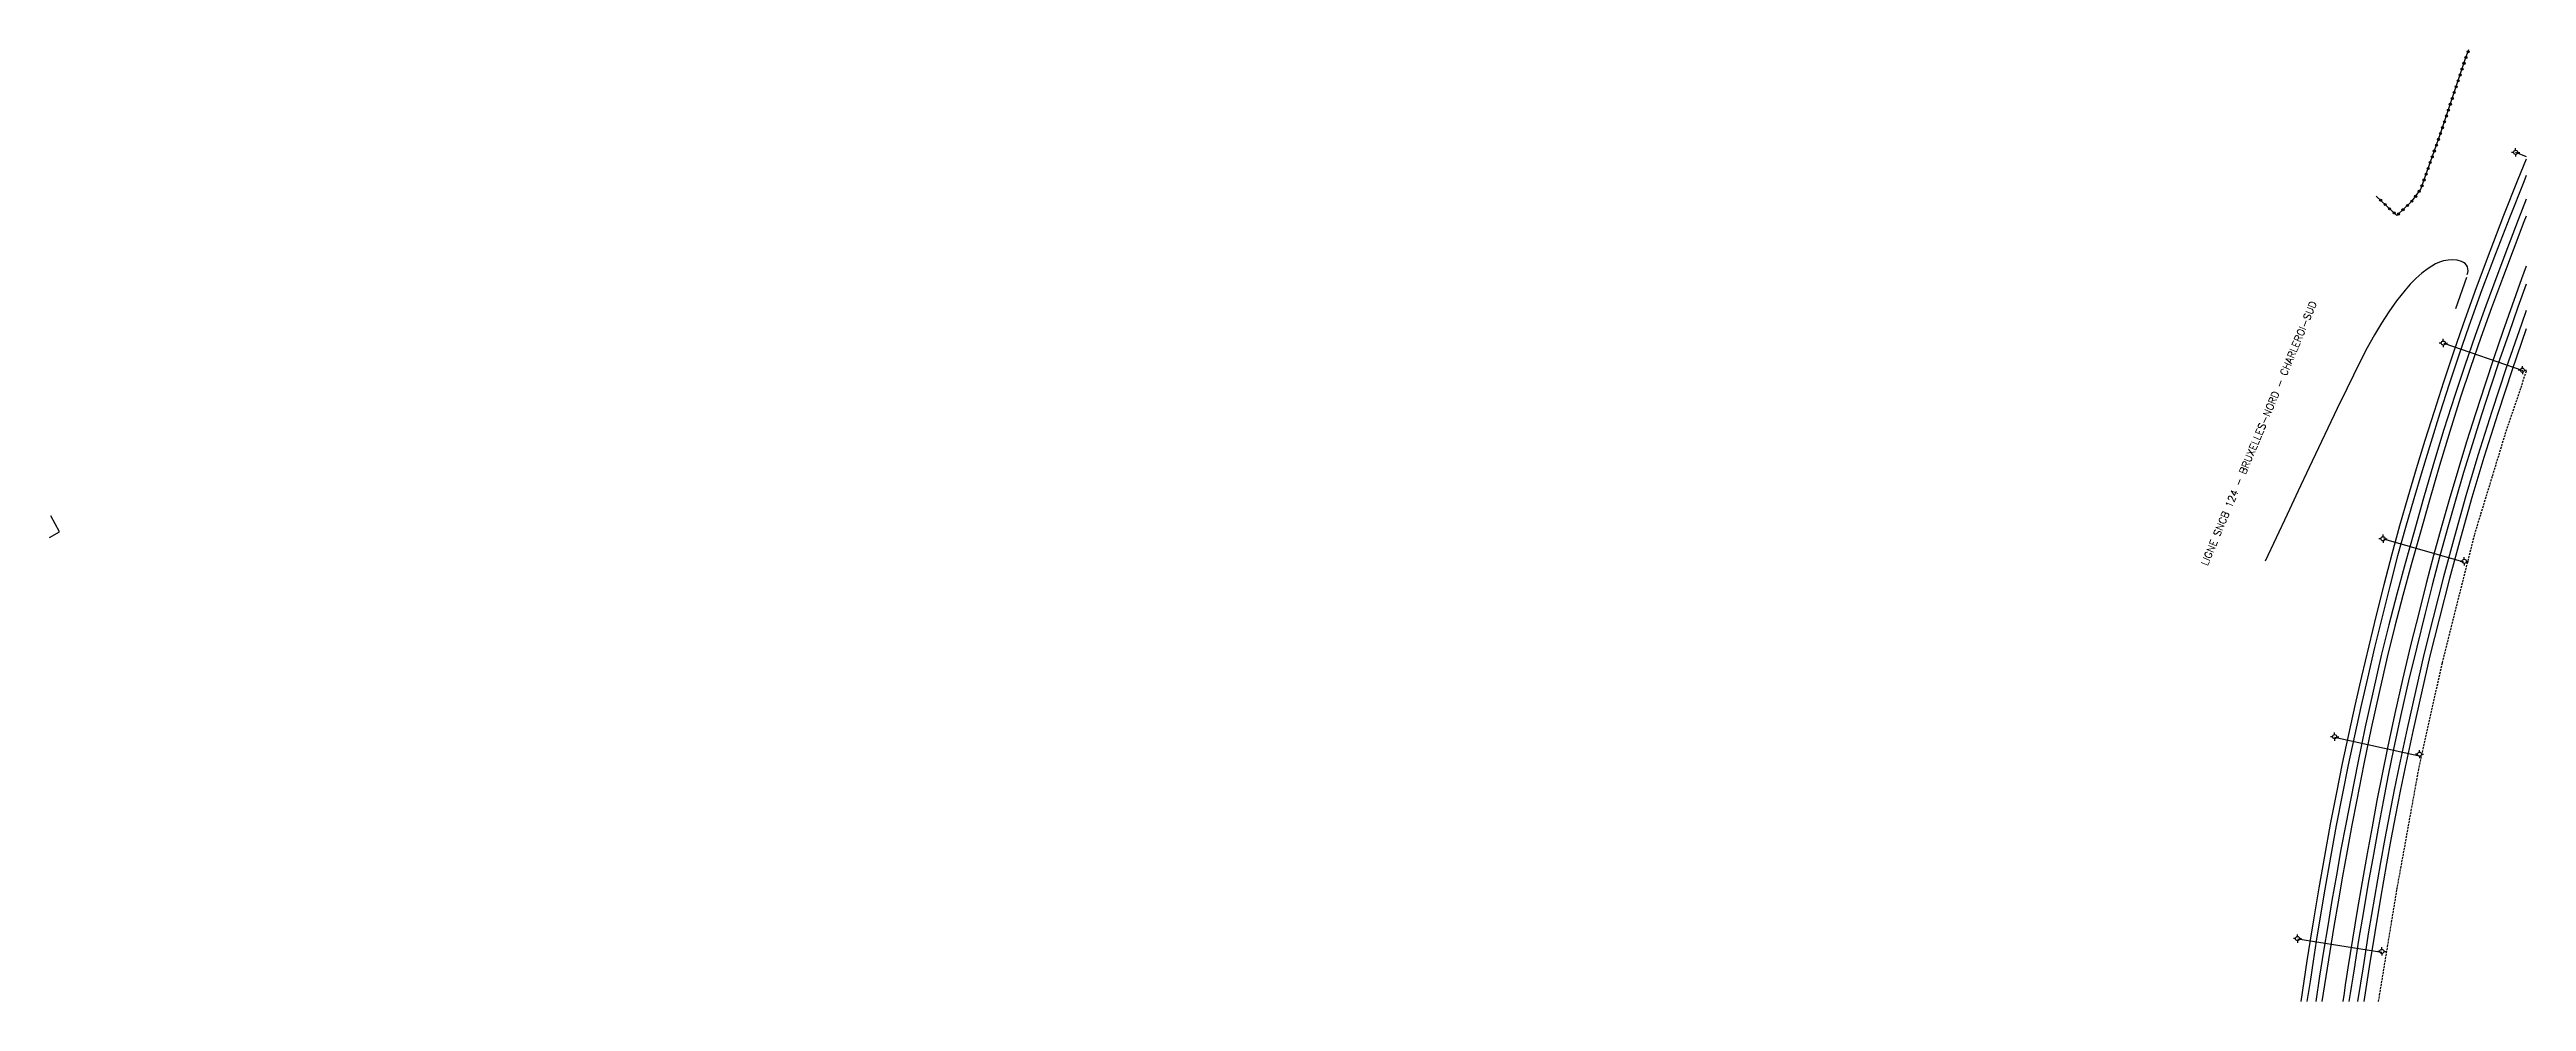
# Model space of a CAD drawing. Header units: millimetres. Extents: x 151369 to 152000, y 127000 to 127959.
# Drawn here: x 151398 to 152000, y 127176 to 127408 of the extents above; entities that cross this region are included whole.
import ezdxf

# ---------------------------------------------------------------- set-up
doc = ezdxf.new("R2010")
doc.units = ezdxf.units.MM
doc.linetypes.add('DASHED', pattern=[0.75, 0.5, -0.25])
doc.layers.get('0').update_dxf_attribs({"linetype": 'CONTINUOUS'})
for name, color, linetype in [('W0101', 7, 'CONTINUOUS'), ('W0112', 1, 'DASHED'), ('W0120', 7, 'CONTINUOUS'), ('W0211', 2, 'CONTINUOUS'), ('W0323', 7, 'CONTINUOUS'), ('W0610', 7, 'CONTINUOUS'), ('W0611', 7, 'CONTINUOUS'), ('W0700', 7, 'CONTINUOUS'), ('W0989', 7, 'CONTINUOUS')]:
    doc.layers.add(name, color=color, linetype=linetype)
doc.styles.get("Standard").update_dxf_attribs({"font": 'romans.shx', "width": 0.85})

msp = doc.modelspace()

# ---------------------------------------------------------------- texts
at = {"layer": 'W0989'}
msp.add_text('LIGNE SNCB 124 - BRUXELLES-NORD - CHARLEROI-SUD', height=1.75, rotation=67.45372, dxfattribs=at).set_placement((151922.52, 127281.84))

# ---------------------------------------------------------------- blocks, each defined once
blk = doc.blocks.new('croix')
for p, q in [((-3, 0), (3, 0)), ((0, -3), (0, 3))]:
    blk.add_line(p, q)
blk = doc.blocks.new('T818')
at = {"color": 16, "linetype": 'Continuous', "xscale": 0.0001666666666666667, "yscale": 0.0001666666666666667}
blk.add_blockref('croix', (0, 0), dxfattribs=at)
blk = doc.blocks.new('T610')
for p, q in [((-0.500001, 0), (-1.000002, 0)), ((0, 0.500001), (0, 1.000002)), ((0.500001, 0), (1.000002, 0)), ((0, -0.500001), (0, -1.000002))]:
    blk.add_line(p, q)
blk.add_ellipse((0, 0), major_axis=(-0.353554, 0.353554), ratio=1, start_param=3.926990817, end_param=10.2101761242)
blk = doc.blocks.new('t323o')
at = {"color": 0, "linetype": 'Continuous'}
for radius in [0.25, 0.15]:
    blk.add_circle((0, 0), radius, dxfattribs=at)

# ---------------------------------------------------------------- linework, layer by layer
at = {"layer": 'W0101'}
msp.add_lwpolyline([(151398.03, 127288.89), (151400.49, 127290.23), (151398.33, 127294.14)], dxfattribs=at)
at = {"layer": 'W0112'}
msp.add_lwpolyline([(152000, 127329.34), (151994.97, 127314.43), (151987.34, 127289.43), (151979.52, 127258.33), (151973.79, 127232.5), (151968.48, 127203.15), (151964.02, 127176)], dxfattribs=at)
at = {"layer": 'W0120'}
msp.add_lwpolyline([(151985.46, 127352.1), (151982.82, 127344.5)], dxfattribs=at)
at = {"layer": 'W0211'}
msp.add_lwpolyline([(151985.61, 127352.85), (151985.78, 127353.29), (151985.85, 127353.76), (151985.82, 127354.23), (151985.69, 127354.69), (151985.44, 127355.12), (151985.11, 127355.49), (151984.72, 127355.79), (151984.28, 127356.01), (151983.2, 127356.32), (151982.09, 127356.41), (151980.98, 127356.33), (151979.91, 127356.14), (151978.9, 127355.84), (151977.94, 127355.41), (151977.04, 127354.88), (151976.17, 127354.31), (151974.62, 127353.14), (151973.18, 127351.86), (151971.82, 127350.48), (151970.53, 127349.05), (151968.48, 127346.47), (151966.59, 127343.78), (151964.83, 127341.01), (151963.13, 127338.2), (151961.32, 127334.98), (151959.63, 127331.68), (151958.01, 127328.35), (151956.39, 127325.03), (151954.06, 127320.27), (151951.77, 127315.48), (151949.5, 127310.69), (151947.23, 127305.9), (151944.54, 127300.2), (151941.86, 127294.5), (151939.18, 127288.8), (151936.52, 127283.09)], dxfattribs=at)
at = {"layer": 'W0323'}
msp.add_lwpolyline([(151963.51, 127371.93), (151968.54, 127367.17), (151972.36, 127370.82), (151974.35, 127373.58), (151979.17, 127387.13), (151985.25, 127405.37), (151986.06, 127407.58)], dxfattribs=at)
at = {"layer": 'W0611'}
for points in [[(151997.38, 127382.59), (152000, 127381.51)], [(151979.94, 127336.15), (151999.14, 127329.53)], [(151965.26, 127288.53), (151984.77, 127282.92)], [(151953.41, 127240.29), (151973.64, 127235.87)], [(151944.47, 127191.25), (151964.92, 127188.03)]]:
    msp.add_lwpolyline(points, dxfattribs=at)
at = {"layer": 'W0700'}
for points in [[(152000, 127380.87), (151997.98, 127375.92), (151994.5, 127367.19), (151991.12, 127358.42), (151987.82, 127349.61), (151984.64, 127340.77), (151982.2, 127333.73), (151979.86, 127326.65), (151977.59, 127319.55), (151975.37, 127312.44), (151973.26, 127305.55), (151971.2, 127298.66), (151969.21, 127291.74), (151967.29, 127284.8), (151965.35, 127277.38), (151963.49, 127269.94), (151961.7, 127262.49), (151959.95, 127255.03), (151958.34, 127248), (151956.78, 127240.96), (151955.27, 127233.92), (151953.84, 127226.85), (151952.35, 127219.12), (151950.94, 127211.37), (151949.59, 127203.61), (151948.29, 127195.84), (151947.48, 127190.88), (151946.7, 127185.93), (151945.93, 127180.96), (151945.19, 127176)], [(152000, 127376.9), (151999.37, 127375.36), (151995.9, 127366.64), (151992.52, 127357.89), (151989.23, 127349.1), (151986.05, 127340.27), (151983.62, 127333.24), (151981.29, 127326.18), (151979.02, 127319.09), (151976.8, 127311.99), (151974.7, 127305.12), (151972.64, 127298.24), (151970.65, 127291.33), (151968.74, 127284.41), (151966.8, 127277), (151964.94, 127269.58), (151963.15, 127262.14), (151961.41, 127254.69), (151959.8, 127247.67), (151958.24, 127240.65), (151956.74, 127233.61), (151955.31, 127226.56), (151953.82, 127218.84), (151952.41, 127211.1), (151951.06, 127203.35), (151949.77, 127195.59), (151948.97, 127190.7), (151948.2, 127185.8), (151947.44, 127180.9), (151946.7, 127176)], [(152000, 127371.14), (151998.04, 127366.18), (151995.41, 127359.31), (151992.82, 127352.42), (151990.17, 127345.21), (151987.57, 127337.98), (151985.04, 127330.72), (151982.61, 127323.43), (151979.97, 127315.13), (151977.46, 127306.78), (151975.02, 127298.41), (151972.65, 127290.03), (151970.57, 127282.58), (151968.55, 127275.12), (151966.6, 127267.64), (151964.75, 127260.14), (151962.75, 127251.48), (151960.88, 127242.79), (151959.08, 127234.08), (151957.33, 127225.37), (151956.13, 127219.17), (151954.96, 127212.96), (151953.84, 127206.75), (151952.76, 127200.53), (151951.74, 127194.4), (151950.74, 127188.27), (151949.77, 127182.14), (151948.83, 127176)], [(152000, 127367.05), (151999.44, 127365.64), (151996.81, 127358.78), (151994.23, 127351.9), (151991.58, 127344.7), (151988.98, 127337.49), (151986.46, 127330.25), (151984.03, 127322.97), (151981.4, 127314.68), (151978.89, 127306.35), (151976.46, 127297.99), (151974.09, 127289.62), (151972.02, 127282.19), (151970, 127274.75), (151968.05, 127267.28), (151966.21, 127259.79), (151964.21, 127251.14), (151962.34, 127242.47), (151960.55, 127233.78), (151958.81, 127225.08), (151957.6, 127218.89), (151956.44, 127212.69), (151955.32, 127206.49), (151954.24, 127200.27), (151953.22, 127194.21), (151952.24, 127188.15), (151951.28, 127182.08), (151950.35, 127176)], [(152000, 127354.84), (151998.86, 127351.76), (151996.55, 127345.39), (151994.31, 127339), (151992.11, 127332.59), (151989.97, 127326.16), (151987.7, 127319.16), (151985.48, 127312.14), (151983.33, 127305.09), (151981.24, 127298.03), (151979.32, 127291.25), (151977.46, 127284.45), (151975.67, 127277.64), (151973.93, 127270.81), (151971.9, 127262.57), (151969.94, 127254.3), (151968.06, 127246.02), (151966.26, 127237.72), (151964.95, 127231.32), (151963.71, 127224.9), (151962.52, 127218.48), (151961.35, 127212.04), (151960.12, 127205.08), (151958.93, 127198.11), (151957.78, 127191.14), (151956.66, 127184.16), (151956.34, 127182.12), (151956.02, 127180.08), (151955.7, 127178.04), (151955.38, 127176)], [(152000, 127350.51), (151997.97, 127344.89), (151995.72, 127338.51), (151993.53, 127332.11), (151991.4, 127325.7), (151989.13, 127318.7), (151986.91, 127311.69), (151984.76, 127304.66), (151982.68, 127297.61), (151980.76, 127290.85), (151978.91, 127284.06), (151977.12, 127277.26), (151975.39, 127270.45), (151973.36, 127262.21), (151971.4, 127253.97), (151969.52, 127245.7), (151967.73, 127237.41), (151966.42, 127231.02), (151965.18, 127224.61), (151963.99, 127218.2), (151962.83, 127211.78), (151961.6, 127204.82), (151960.41, 127197.86), (151959.26, 127190.9), (151958.14, 127183.92), (151957.83, 127181.94), (151957.52, 127179.96), (151957.21, 127177.98), (151956.9, 127176)], [(152000, 127344.08), (151998.81, 127340.8), (151995.14, 127330.18), (151991.62, 127319.5), (151988.25, 127308.78), (151985.32, 127298.99), (151982.54, 127289.15), (151979.89, 127279.27), (151977.34, 127269.37), (151975.14, 127260.4), (151973.04, 127251.4), (151971.04, 127242.38), (151969.1, 127233.35), (151967.9, 127227.48), (151966.75, 127221.59), (151965.65, 127215.69), (151964.58, 127209.79), (151963.11, 127201.36), (151961.68, 127192.91), (151960.32, 127184.46), (151959.01, 127176)], [(152000, 127339.65), (151996.56, 127329.69), (151993.05, 127319.04), (151989.68, 127308.34), (151986.76, 127298.56), (151983.99, 127288.74), (151981.34, 127278.89), (151978.79, 127269), (151976.59, 127260.05), (151974.5, 127251.06), (151972.5, 127242.06), (151970.57, 127233.04), (151969.37, 127227.18), (151968.22, 127221.3), (151967.12, 127215.42), (151966.06, 127209.53), (151964.6, 127201.16), (151963.19, 127192.78), (151961.83, 127184.4), (151960.53, 127176)]]:
    msp.add_lwpolyline(points, dxfattribs=at)

# ---------------------------------------------------------------- block references
at = {"layer": 'W0323'}
for p, rotation in [((151985.34, 127405.63), 69.71364156089709), ((151985.86, 127407.04), 69.71364156089709), ((151982.97, 127398.52), 71.57635843856593), ((151983.44, 127399.94), 71.57635843856593), ((151983.91, 127401.37), 71.57635843856593), ((151984.39, 127402.79), 71.57635843856593), ((151984.86, 127404.21), 71.57635843856593), ((151981.07, 127392.83), 71.57635843856593), ((151981.54, 127394.25), 71.57635843856593), ((151982.02, 127395.67), 71.57635843856593), ((151982.49, 127397.1), 71.57635843856593), ((151979.17, 127387.13), 71.57635843856593), ((151979.65, 127388.56), 71.57635843856593), ((151980.12, 127389.98), 71.57635843856593), ((151980.6, 127391.4), 71.57635843856593), ((151977.16, 127381.48), 70.41344366627987), ((151977.66, 127382.89), 70.41344366627987), ((151978.17, 127384.31), 70.41344366627987), ((151978.67, 127385.72), 70.41344366627987), ((151974.65, 127374.42), 70.41344366627987), ((151975.15, 127375.83), 70.41344366627987), ((151975.65, 127377.24), 70.41344366627987), ((151976.16, 127378.65), 70.41344366627987), ((151976.66, 127380.07), 70.41344366627987), ((151964.6, 127370.9), 316.6196950743765), ((151965.69, 127369.87), 316.6196950743765), ((151966.78, 127368.84), 316.6196950743765), ((151970.04, 127368.6), 43.66492616661434), ((151971.13, 127369.64), 43.66492616661434), ((151972.21, 127370.67), 43.66492616661434), ((151973.12, 127371.86), 54.29416225695024), ((151973.99, 127373.08), 54.29416225695024), ((151967.87, 127367.81), 316.6196950743765), ((151968.96, 127367.56), 43.66492616661434)]:
    msp.add_blockref('t323o', p, dxfattribs=dict(at, rotation=rotation))
at = {"layer": 'W0610'}
for p in [(151997.4, 127382.55), (151979.83, 127336.16), (151999.05, 127329.57), (151965.19, 127288.56), (151984.92, 127283.07), (151953.41, 127240.42), (151974.04, 127236.16), (151944.4, 127191.31), (151964.9, 127188.18)]:
    msp.add_blockref('T610', p, dxfattribs=at)
at = {"layer": 'W0611'}
for p, rotation in [((151997.38, 127382.59), 247.5794439222806), ((151979.94, 127336.15), 250.9582975235509), ((151999.14, 127329.53), 250.9582975235509), ((151965.26, 127288.53), 253.9631436262496), ((151984.77, 127282.92), 253.9631436262496), ((151953.41, 127240.29), 257.6812663839728), ((151973.64, 127235.87), 257.6812663839728), ((151944.47, 127191.25), 261.0505440600267), ((151964.92, 127188.03), 261.0505440600267)]:
    msp.add_blockref('T818', p, dxfattribs=dict(at, rotation=rotation))

msp.set_redraw_order([(e.dxf.handle, doc.entitydb.next_handle()) for e in msp.query("TEXT MTEXT ATTDEF DIMENSION ARC_DIMENSION")])  # texts and dimensions are drawn at this point

doc.saveas('drawing.dxf')
